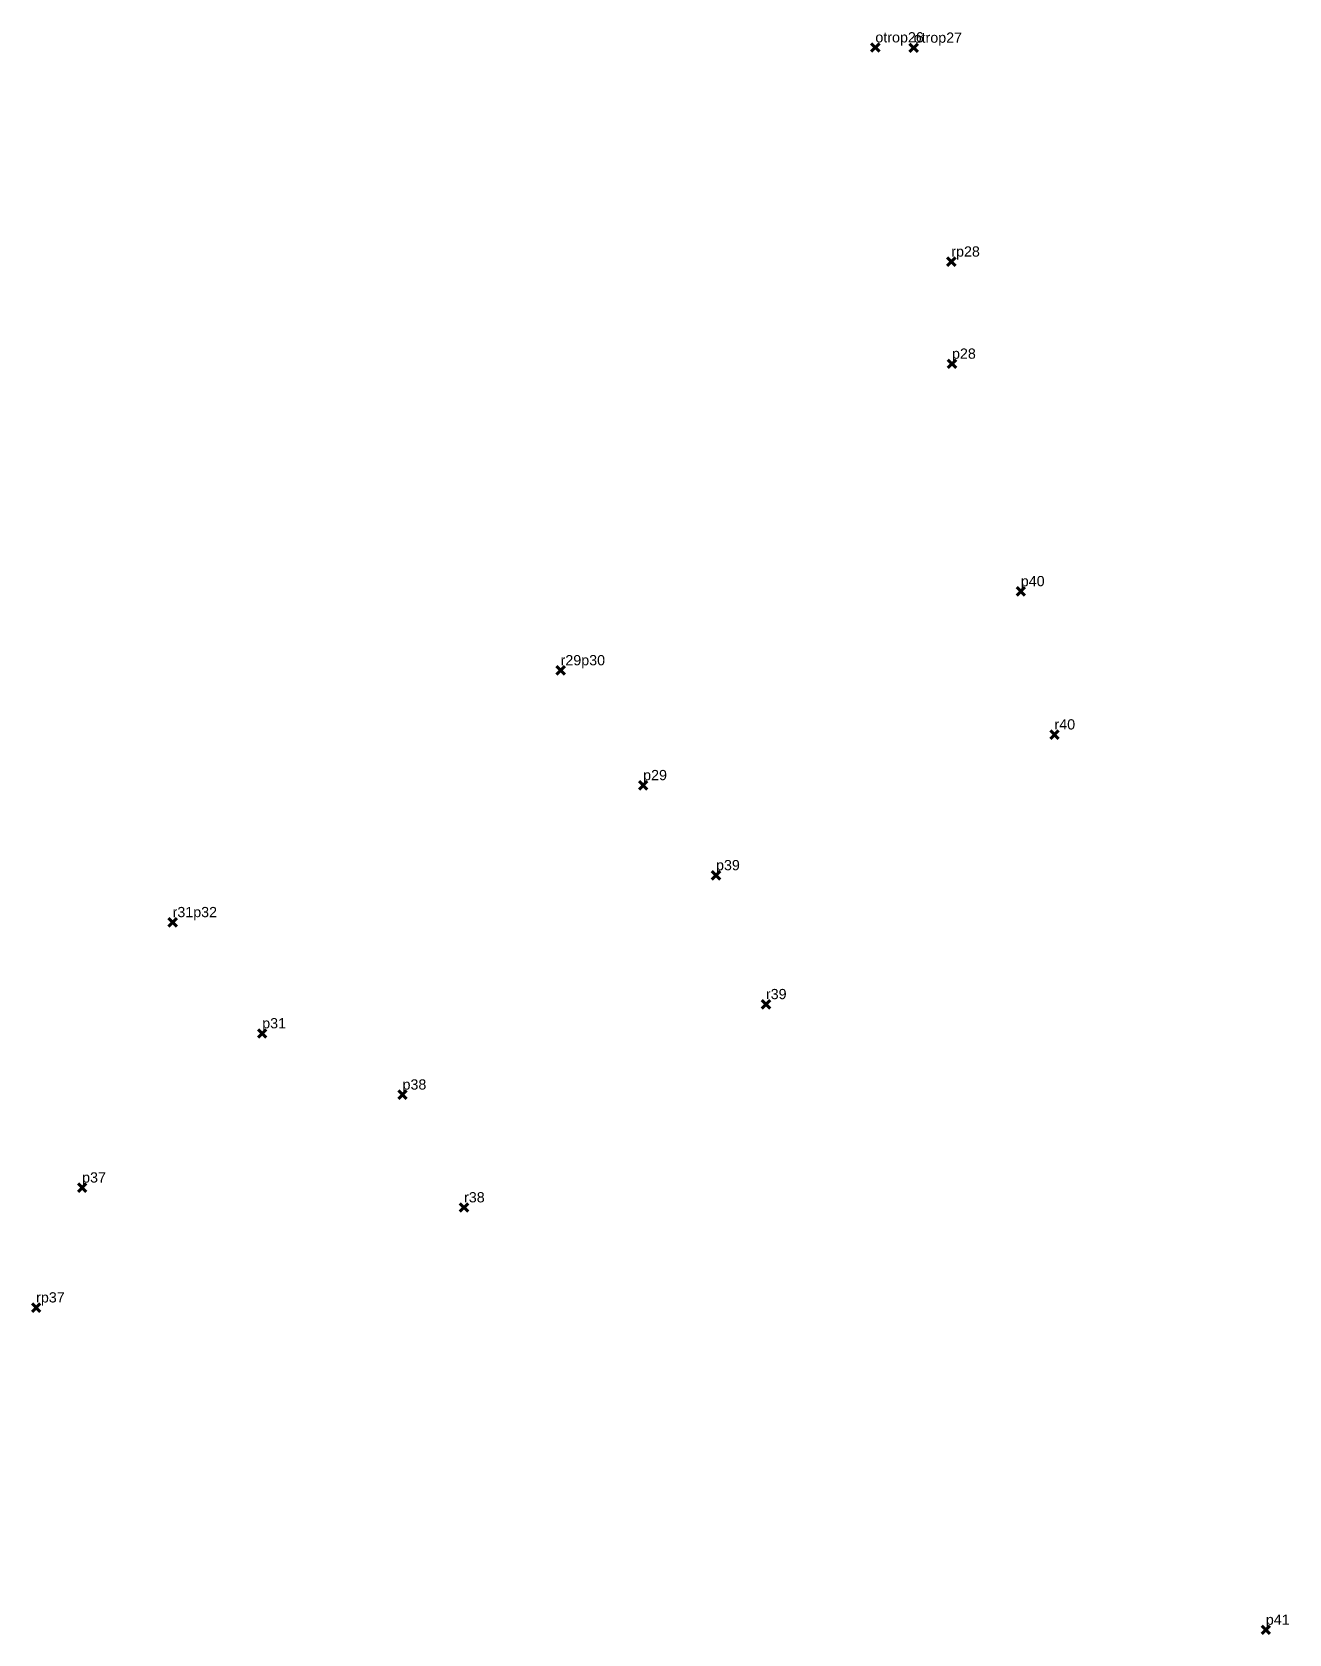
# Model space of a CAD drawing. Header units: millimetres. Extents: x 607447 to 607709, y 1320962 to 1321253.
# Drawn here: x 607600.1 to 607661.6, y 1321174.3 to 1321252.6 of the extents above; entities that cross this region are included whole.
import ezdxf

# ---------------------------------------------------------------- set-up
doc = ezdxf.new("R2010")
doc.units = ezdxf.units.MM
doc.header["$PDMODE"] = 3
doc.header["$PDSIZE"] = 0.2
doc.layers.add('Point', color=5, linetype='CONTINUOUS', lineweight=100)
doc.layers.add('Point_Name', color=1, linetype='CONTINUOUS', lineweight=100)
doc.styles.get("Standard").update_dxf_attribs({"font": 'arial.ttf', "width": 0.65})

msp = doc.modelspace()

# ---------------------------------------------------------------- texts
at = {"layer": 'Point_Name'}
for s, p in [('otrop26', (607641.378, 1321252.103)), ('otrop27', (607643.249, 1321252.088)), ('rp28', (607645.092, 1321241.627)), ('p28', (607645.127, 1321236.632)), ('p40', (607648.493, 1321225.505)), ('r29p30', (607625.981, 1321221.636)), ('r40', (607650.141, 1321218.497)), ('p29', (607630.019, 1321216.018)), ('p39', (607633.584, 1321211.613)), ('r31p32', (607607.001, 1321209.317)), ('r39', (607636.025, 1321205.307)), ('p31', (607611.385, 1321203.879)), ('p38', (607618.249, 1321200.885)), ('p37', (607602.575, 1321196.337)), ('r38', (607621.259, 1321195.366)), ('rp37', (607600.326, 1321190.471)), ('p41', (607660.479, 1321174.707))]:
    msp.add_text(s, height=0.5, dxfattribs=at).set_placement(p)

# ---------------------------------------------------------------- linework, layer by layer
at = {"layer": 'Point'}
for p in [(607641.378, 1321251.853, 173.766), (607643.249, 1321251.838, 174.414), (607645.092, 1321241.377, 173.46), (607645.127, 1321236.382, 173.264), (607648.493, 1321225.255, 171.515), (607625.981, 1321221.386, 171.653), (607650.141, 1321218.247, 171.455), (607630.019, 1321215.768, 170.705), (607633.584, 1321211.363, 171.47), (607607.001, 1321209.067, 171.887), (607636.025, 1321205.057, 173.162), (607611.385, 1321203.629, 171.708), (607618.249, 1321200.635, 171.26), (607602.575, 1321196.087, 172.222), (607621.259, 1321195.116, 172.956), (607600.326, 1321190.221, 172.92), (607660.479, 1321174.457, 177.606)]:
    msp.add_point(p, dxfattribs=at)

msp.set_redraw_order([(e.dxf.handle, doc.entitydb.next_handle()) for e in msp.query("TEXT MTEXT ATTDEF DIMENSION ARC_DIMENSION")])  # texts and dimensions are drawn at this point

doc.saveas('drawing.dxf')
